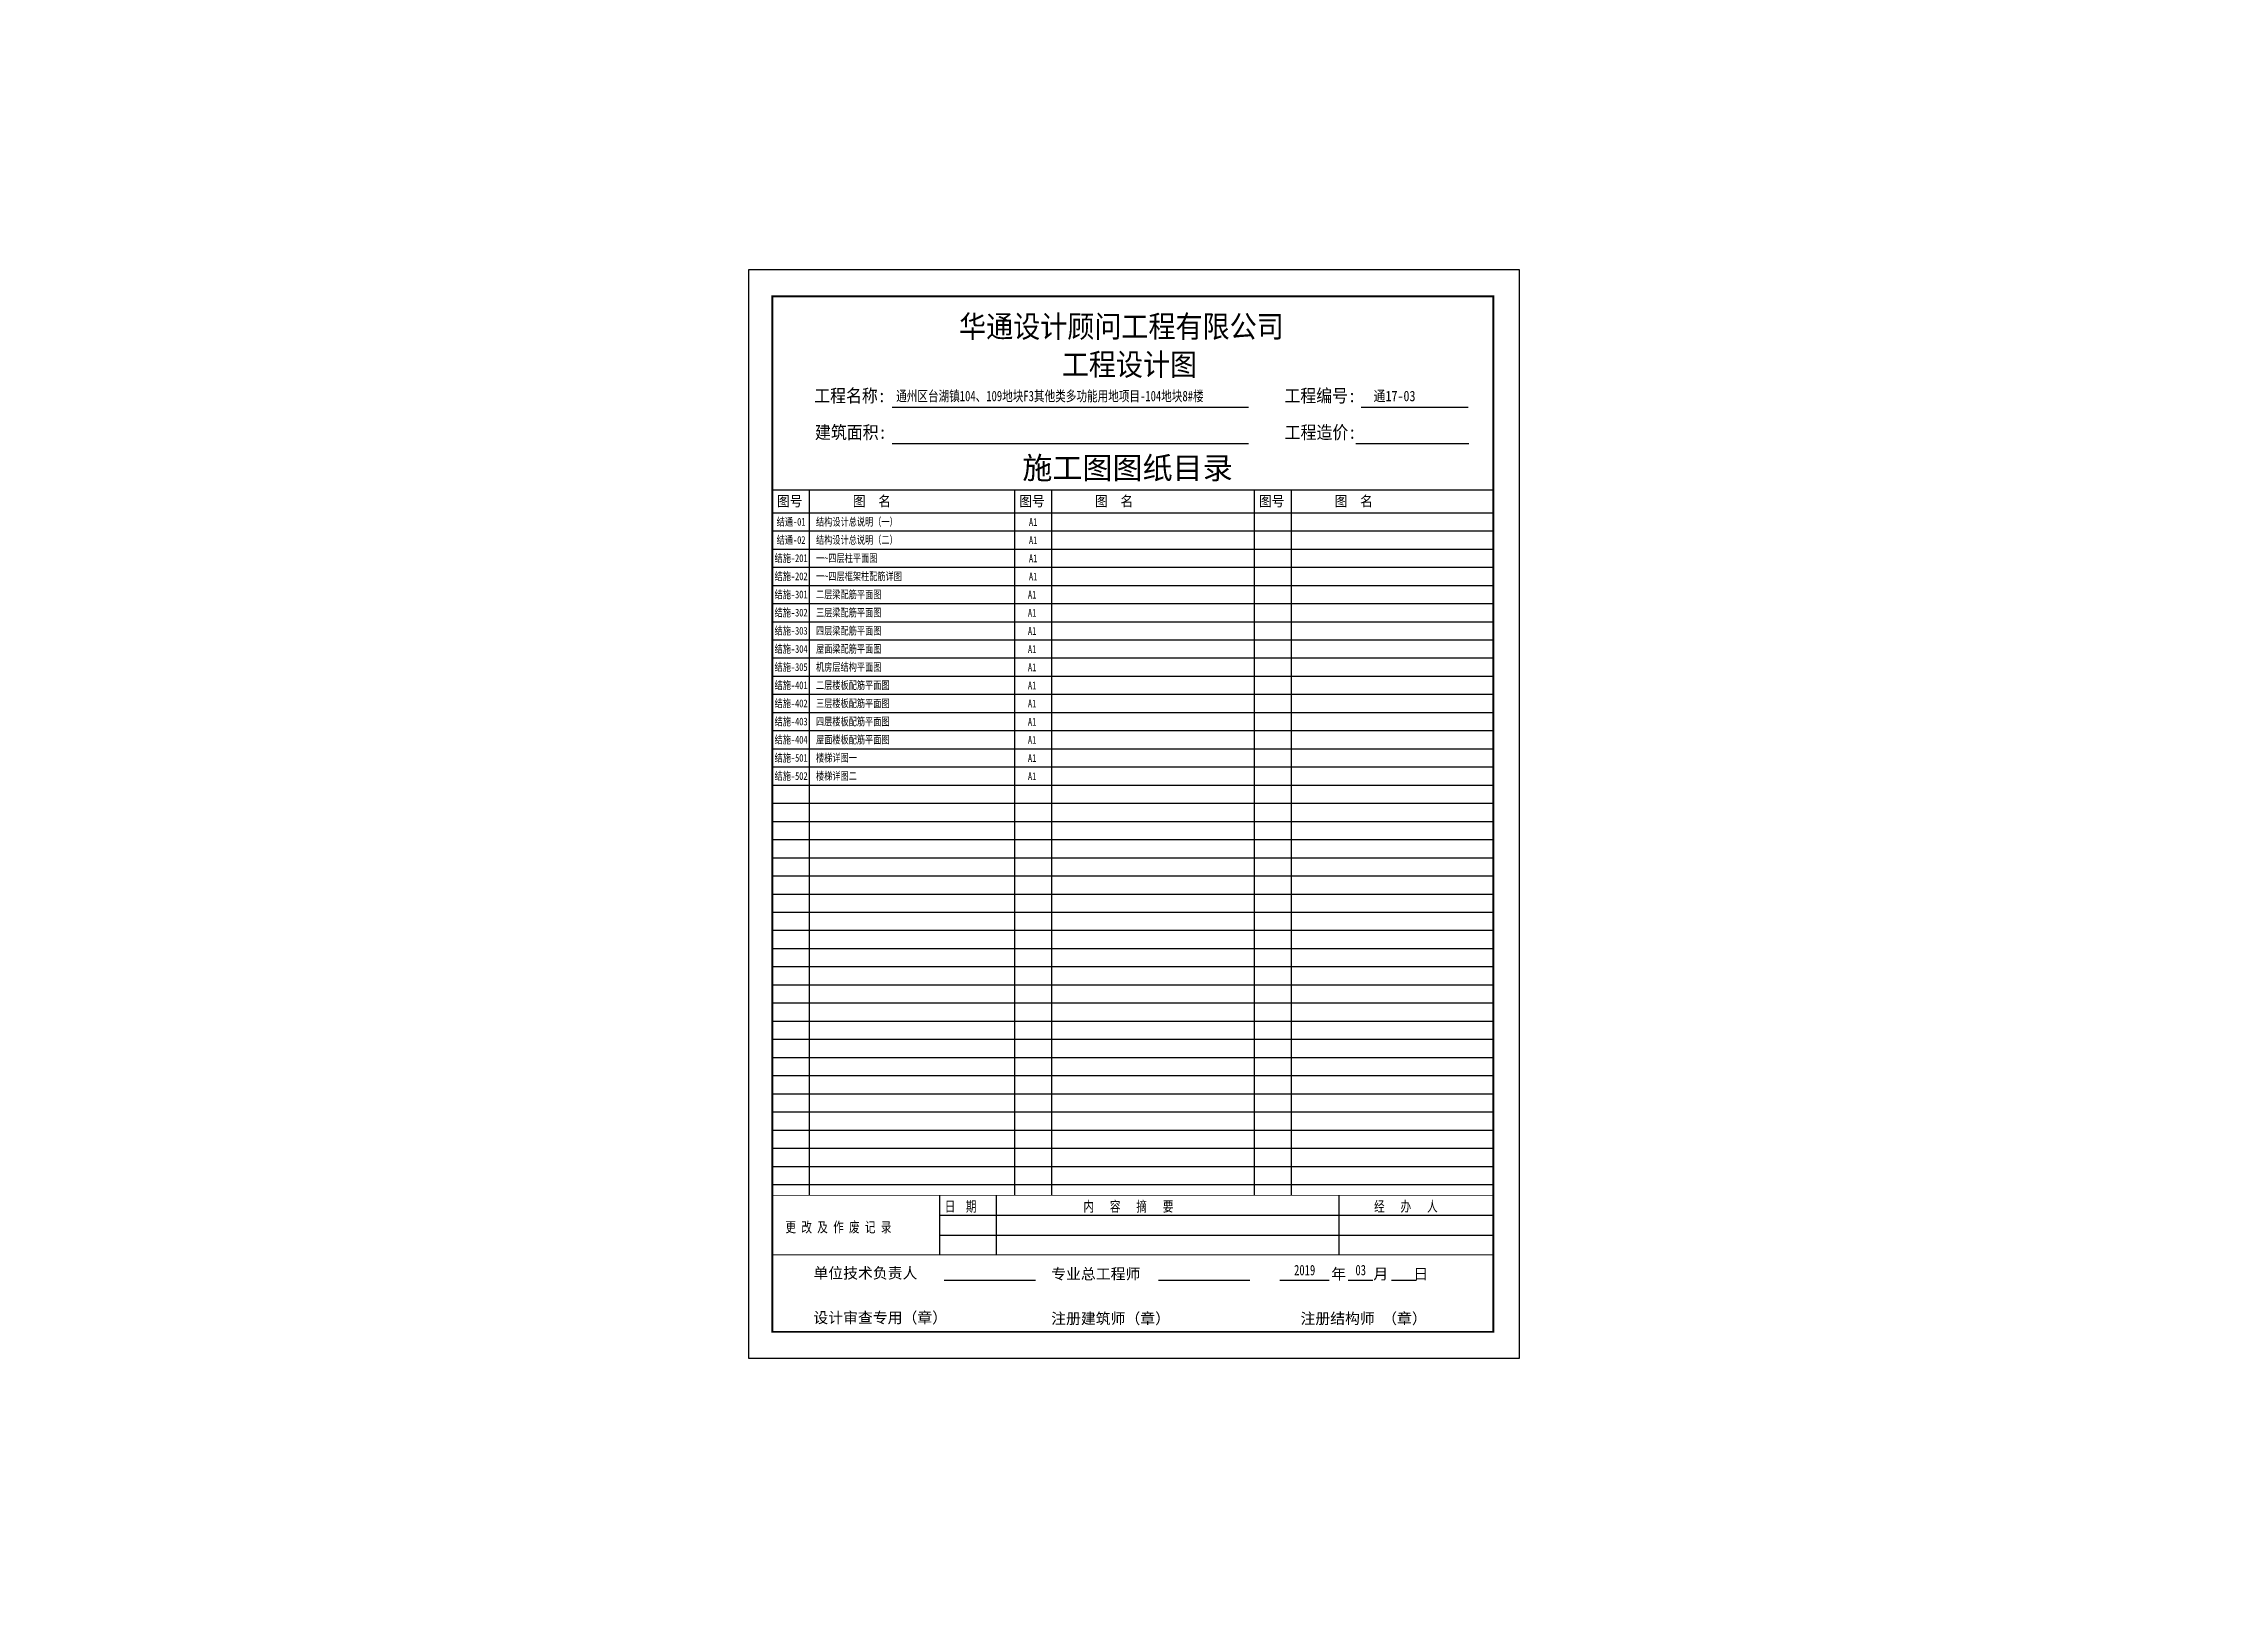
# Model space of a CAD drawing. Extents: x -765033 to 1614171, y -1073 to 729564.
# Drawn here: x 1476459 to 1560564, y 163659 to 223064 of the extents above; entities that cross this region are included whole.
import ezdxf
from ezdxf.enums import TextEntityAlignment as Align

# ---------------------------------------------------------------- set-up
doc = ezdxf.new("R2010")
doc.units = 0
doc.header["$LTSCALE"] = 1000
doc.header["$MEASUREMENT"] = 0
for name, color, linetype in [('限价房base$0$PUB_TEXT', 7, 'Continuous'), ('限价房base$0$S-ANNO-TABS', 4, 'Continuous'), ('限价房base$0$TEXT', 7, 'Continuous')]:
    doc.layers.add(name, color=color, linetype=linetype)
doc.styles.add('限价房base$0$-黑体', font='simhei.ttf', dxfattribs={"width": 0.8})
doc.styles.add('限价房base$0$H1', font='')
doc.styles.get('限价房base$0$H1').set_extended_font_data('SimSun')

msp = doc.modelspace()

# ---------------------------------------------------------------- texts
at = {"style": '限价房base$0$H1', "width": 0.75}
for p in [(1514460.7, 204618.3), (1514460.7, 203918.3), (1514460.7, 203218.3), (1514421.3, 201818.3), (1514460.7, 202518.3), (1514421.3, 201118.3), (1514421.3, 200418.3), (1514421.3, 199718.3), (1514421.3, 199018.3), (1514421.3, 198318.3), (1514421.3, 197618.3), (1514421.3, 196918.3), (1514421.3, 196218.3), (1514421.3, 195518.3), (1514421.3, 194818.3)]:
    msp.add_text('A1', height=300, rotation=360, dxfattribs=at).set_placement(p, align=Align.MIDDLE_LEFT)
at = {"layer": '限价房base$0$TEXT', "style": '限价房base$0$-黑体'}
for s, height, width, p in [('华通设计顾问工程有限公司', 850, 0.9, (1511765.6, 211734.6)), ('工程设计图', 850, 0.9, (1515726.6, 210269.6)), ('工程名称:', 500, 0.9, (1506177.9, 209240)), ('通州区台湖镇104、109地块F3其他类多功能用地项目-104地块8#楼', 400, 0.75, (1509337.7, 209278.1)), ('工程编号:', 500, 0.9, (1524311.6, 209240)), ('通17-03', 400, 0.85, (1527746.7, 209278.1)), ('建筑面积:', 500, 0.9, (1506207.4, 207827.9)), ('工程造价:', 500, 0.9, (1524320.7, 207827.9)), ('图号', 400, 0.9, (1504743.9, 205223.1)), ('图  名 ', 400, 0.9, (1507668.1, 205223.1)), ('图号', 400, 0.9, (1514087, 205223.1)), ('图  名 ', 400, 0.9, (1517011.2, 205223.1)), ('图号', 400, 0.9, (1523330.1, 205223.1)), ('图  名 ', 400, 0.9, (1526254.3, 205223.1)), ('日  期', 400, 0.75, (1511210.5, 178032)), ('内   容   摘   要', 400, 0.75, (1516559.7, 178032)), ('经   办   人', 400, 0.75, (1527770.9, 178032)), ('更 改 及 作 废 记 录', 400, 0.75, (1505069.1, 177232.7)), ('2019', 400, 0.75, (1524685.2, 175577.5)), ('03', 400, 0.75, (1527051.7, 175577.5))]:
    msp.add_text(s, height=height, rotation=360, dxfattribs=dict(at, width=width)).set_placement(p)
at = {"layer": '限价房base$0$TEXT', "style": '限价房base$0$H1'}
for s, height, p in [('施工图图纸目录', 850, (1514205, 206280.7)), ('单位技术负责人', 420, (1506147.3, 175451.4)), ('专业总工程师', 420, (1515317.8, 175419.9)), ('年', 420, (1526120, 175419.9)), ('月', 420, (1527741.1, 175419.9)), ('日', 420, (1529285.7, 175419.9)), ('设计审查专用（章）', 420, (1506147.3, 173732.3)), ('注册建筑师（章）', 420, (1515317.8, 173700.8)), ('注册结构师 （章）', 420, (1524933.6, 173700.8))]:
    msp.add_text(s, height=height, rotation=360, dxfattribs=at).set_placement(p)
at = {"layer": '限价房base$0$TEXT', "style": '限价房base$0$H1', "width": 0.75}
for s, p in [('结通-01', (1505286.8, 204626.5)), ('结通-02', (1505286.8, 203926.5)), ('结施-201', (1505286.8, 203226.5)), ('结施-202', (1505286.8, 202526.5)), ('结施-301', (1505286.8, 201826.5)), ('结施-302', (1505286.8, 201126.5)), ('结施-303', (1505286.8, 200426.5)), ('结施-304', (1505286.8, 199726.5)), ('结施-305', (1505286.8, 199026.5)), ('结施-401', (1505286.8, 198326.5)), ('结施-402', (1505286.8, 197626.5)), ('结施-403', (1505286.8, 196926.5)), ('结施-404', (1505286.8, 196226.5)), ('结施-501', (1505286.8, 195526.5)), ('结施-502', (1505286.8, 194826.5))]:
    msp.add_text(s, height=300, rotation=360, dxfattribs=at).set_placement(p, align=Align.MIDDLE_CENTER)
for s, p in [('结构设计总说明（一）', (1506248.8, 204626.5)), ('结构设计总说明（二）', (1506248.8, 203926.5)), ('一~四层柱平面图', (1506248.8, 203226.5)), ('一~四层框架柱配筋详图', (1506248.8, 202526.5)), ('二层梁配筋平面图', (1506248.8, 201826.5)), ('三层梁配筋平面图', (1506248.8, 201126.5)), ('四层梁配筋平面图', (1506248.8, 200426.5)), ('屋面梁配筋平面图', (1506248.8, 199726.5)), ('机房层结构平面图', (1506248.8, 199026.5)), ('二层楼板配筋平面图', (1506248.8, 198326.5)), ('三层楼板配筋平面图', (1506248.8, 197626.5)), ('四层楼板配筋平面图', (1506248.8, 196926.5)), ('屋面楼板配筋平面图', (1506248.8, 196226.5)), ('楼梯详图一', (1506248.8, 195526.5)), ('楼梯详图二', (1506248.8, 194826.5))]:
    msp.add_text(s, height=300, rotation=360, dxfattribs=at).set_placement(p, align=Align.MIDDLE_LEFT)

# ---------------------------------------------------------------- linework, layer by layer
at = {"const_width": 5}
msp.add_lwpolyline([(1476461.8, 163661.6), (1560561.8, 163661.6), (1560561.8, 223061.6), (1476461.8, 223061.6)], close=True, dxfattribs=at)
at = {"layer": '限价房base$0$PUB_TEXT'}
msp.add_lwpolyline([(1503661.8, 214361.6), (1533361.8, 214361.6), (1533361.8, 172361.6), (1503661.8, 172361.6)], close=True, dxfattribs=at)
at = {"layer": '限价房base$0$S-ANNO-TABS', "color": 4}
for p, q in [((1504555.2, 205856.5), (1532363.5, 205856.5)), ((1505993.7, 178656.5), (1505993.7, 205856.5)), ((1513904.9, 205856.5), (1513904.9, 178656.5)), ((1515336.7, 178656.5), (1515336.7, 205856.5)), ((1523148, 205856.5), (1523148, 178656.5)), ((1524579.8, 178656.5), (1524579.8, 205856.5)), ((1504555.2, 204976.5), (1532363.5, 204976.5))]:
    msp.add_line(p, q, dxfattribs=at)
at = {"layer": '限价房base$0$S-ANNO-TABS'}
for p, q in [((1504561.8, 205856.5), (1504561.8, 178656.5)), ((1504561.8, 204276.5), (1532370.1, 204276.5)), ((1504561.8, 203576.5), (1532370.1, 203576.5)), ((1504561.8, 202876.5), (1532370.1, 202876.5)), ((1504561.8, 202176.5), (1532370.1, 202176.5)), ((1504561.8, 201476.5), (1532370.1, 201476.5)), ((1504561.8, 200776.5), (1532370.1, 200776.5)), ((1504561.8, 200076.5), (1532370.1, 200076.5)), ((1504561.8, 199376.5), (1532370.1, 199376.5)), ((1504561.8, 198676.5), (1532370.1, 198676.5)), ((1504561.8, 197976.5), (1532370.1, 197976.5)), ((1504561.8, 197276.5), (1532370.1, 197276.5)), ((1504561.8, 196576.5), (1532370.1, 196576.5)), ((1504561.8, 195876.5), (1532370.1, 195876.5)), ((1504561.8, 195176.5), (1532370.1, 195176.5)), ((1504561.8, 194476.5), (1532370.1, 194476.5)), ((1504561.8, 193776.5), (1532370.1, 193776.5)), ((1504561.8, 193076.5), (1532370.1, 193076.5)), ((1504561.8, 192376.5), (1532370.1, 192376.5)), ((1504561.8, 191676.5), (1532370.1, 191676.5)), ((1504561.8, 190976.5), (1532370.1, 190976.5)), ((1504561.8, 190276.5), (1532370.1, 190276.5)), ((1504561.8, 189576.5), (1532370.1, 189576.5)), ((1504561.8, 188876.5), (1532370.1, 188876.5)), ((1504561.8, 188176.5), (1532370.1, 188176.5)), ((1504561.8, 187476.5), (1532370.1, 187476.5)), ((1504561.8, 186776.5), (1532370.1, 186776.5)), ((1504561.8, 186076.5), (1532370.1, 186076.5)), ((1504561.8, 185376.5), (1532370.1, 185376.5)), ((1504561.8, 184676.5), (1532370.1, 184676.5)), ((1504561.8, 183976.5), (1532370.1, 183976.5)), ((1504561.8, 183276.5), (1532370.1, 183276.5)), ((1504561.8, 182576.5), (1532370.1, 182576.5)), ((1504561.8, 181876.5), (1532370.1, 181876.5)), ((1504561.8, 181176.5), (1532370.1, 181176.5)), ((1504561.8, 180476.5), (1532370.1, 180476.5)), ((1504561.8, 179776.5), (1532370.1, 179776.5)), ((1504561.8, 179076.5), (1532370.1, 179076.5))]:
    msp.add_line(p, q, dxfattribs=at)
at = {"layer": '限价房base$0$S-ANNO-TABS', "color": 4, "const_width": 33.4}
msp.add_lwpolyline([(1504561.8, 178656.5), (1532370.1, 178656.5)], dxfattribs=at)
at = {"layer": '限价房base$0$TEXT', "color": 4}
for p, q in [((1509184.6, 209052.8), (1522926.7, 209052.8)), ((1527273, 209052.8), (1531400.1, 209052.8)), ((1509184.6, 207640.7), (1520668, 207640.7)), ((1509184.6, 207640.7), (1522926.7, 207640.7)), ((1527069.8, 207640.7), (1530698.6, 207640.7)), ((1527069.8, 207640.7), (1531421.4, 207640.7)), ((1511005, 178656.5), (1511005, 176365.6)), ((1513191.4, 178656.5), (1513191.4, 176365.6)), ((1526413.8, 178656.5), (1526413.8, 176365.6)), ((1511005, 177892.9), (1532370.1, 177892.9)), ((1511005, 177129.3), (1532370.1, 177129.3)), ((1511189.2, 175390.5), (1514712.9, 175390.5)), ((1519456.2, 175390.5), (1522980, 175390.5)), ((1524131.3, 175390.5), (1526040.7, 175390.5)), ((1526769.4, 175390.5), (1527719.4, 175390.5)), ((1528446.2, 175390.5), (1529396.1, 175390.5))]:
    msp.add_line(p, q, dxfattribs=at)
at = {"layer": '限价房base$0$TEXT', "color": 4, "const_width": 71.6}
msp.add_lwpolyline([(1504561.8, 173395.2), (1504561.8, 213317.9), (1532370.1, 213317.9), (1532370.1, 173395.2)], close=True, dxfattribs=at)
at = {"layer": '限价房base$0$TEXT', "color": 4, "const_width": 33.4}
msp.add_lwpolyline([(1504561.8, 176365.6), (1532370.1, 176365.6)], dxfattribs=at)

msp.set_redraw_order([(e.dxf.handle, doc.entitydb.next_handle()) for e in msp.query("TEXT MTEXT ATTDEF DIMENSION ARC_DIMENSION")])  # texts and dimensions are drawn at this point

doc.saveas('drawing.dxf')
